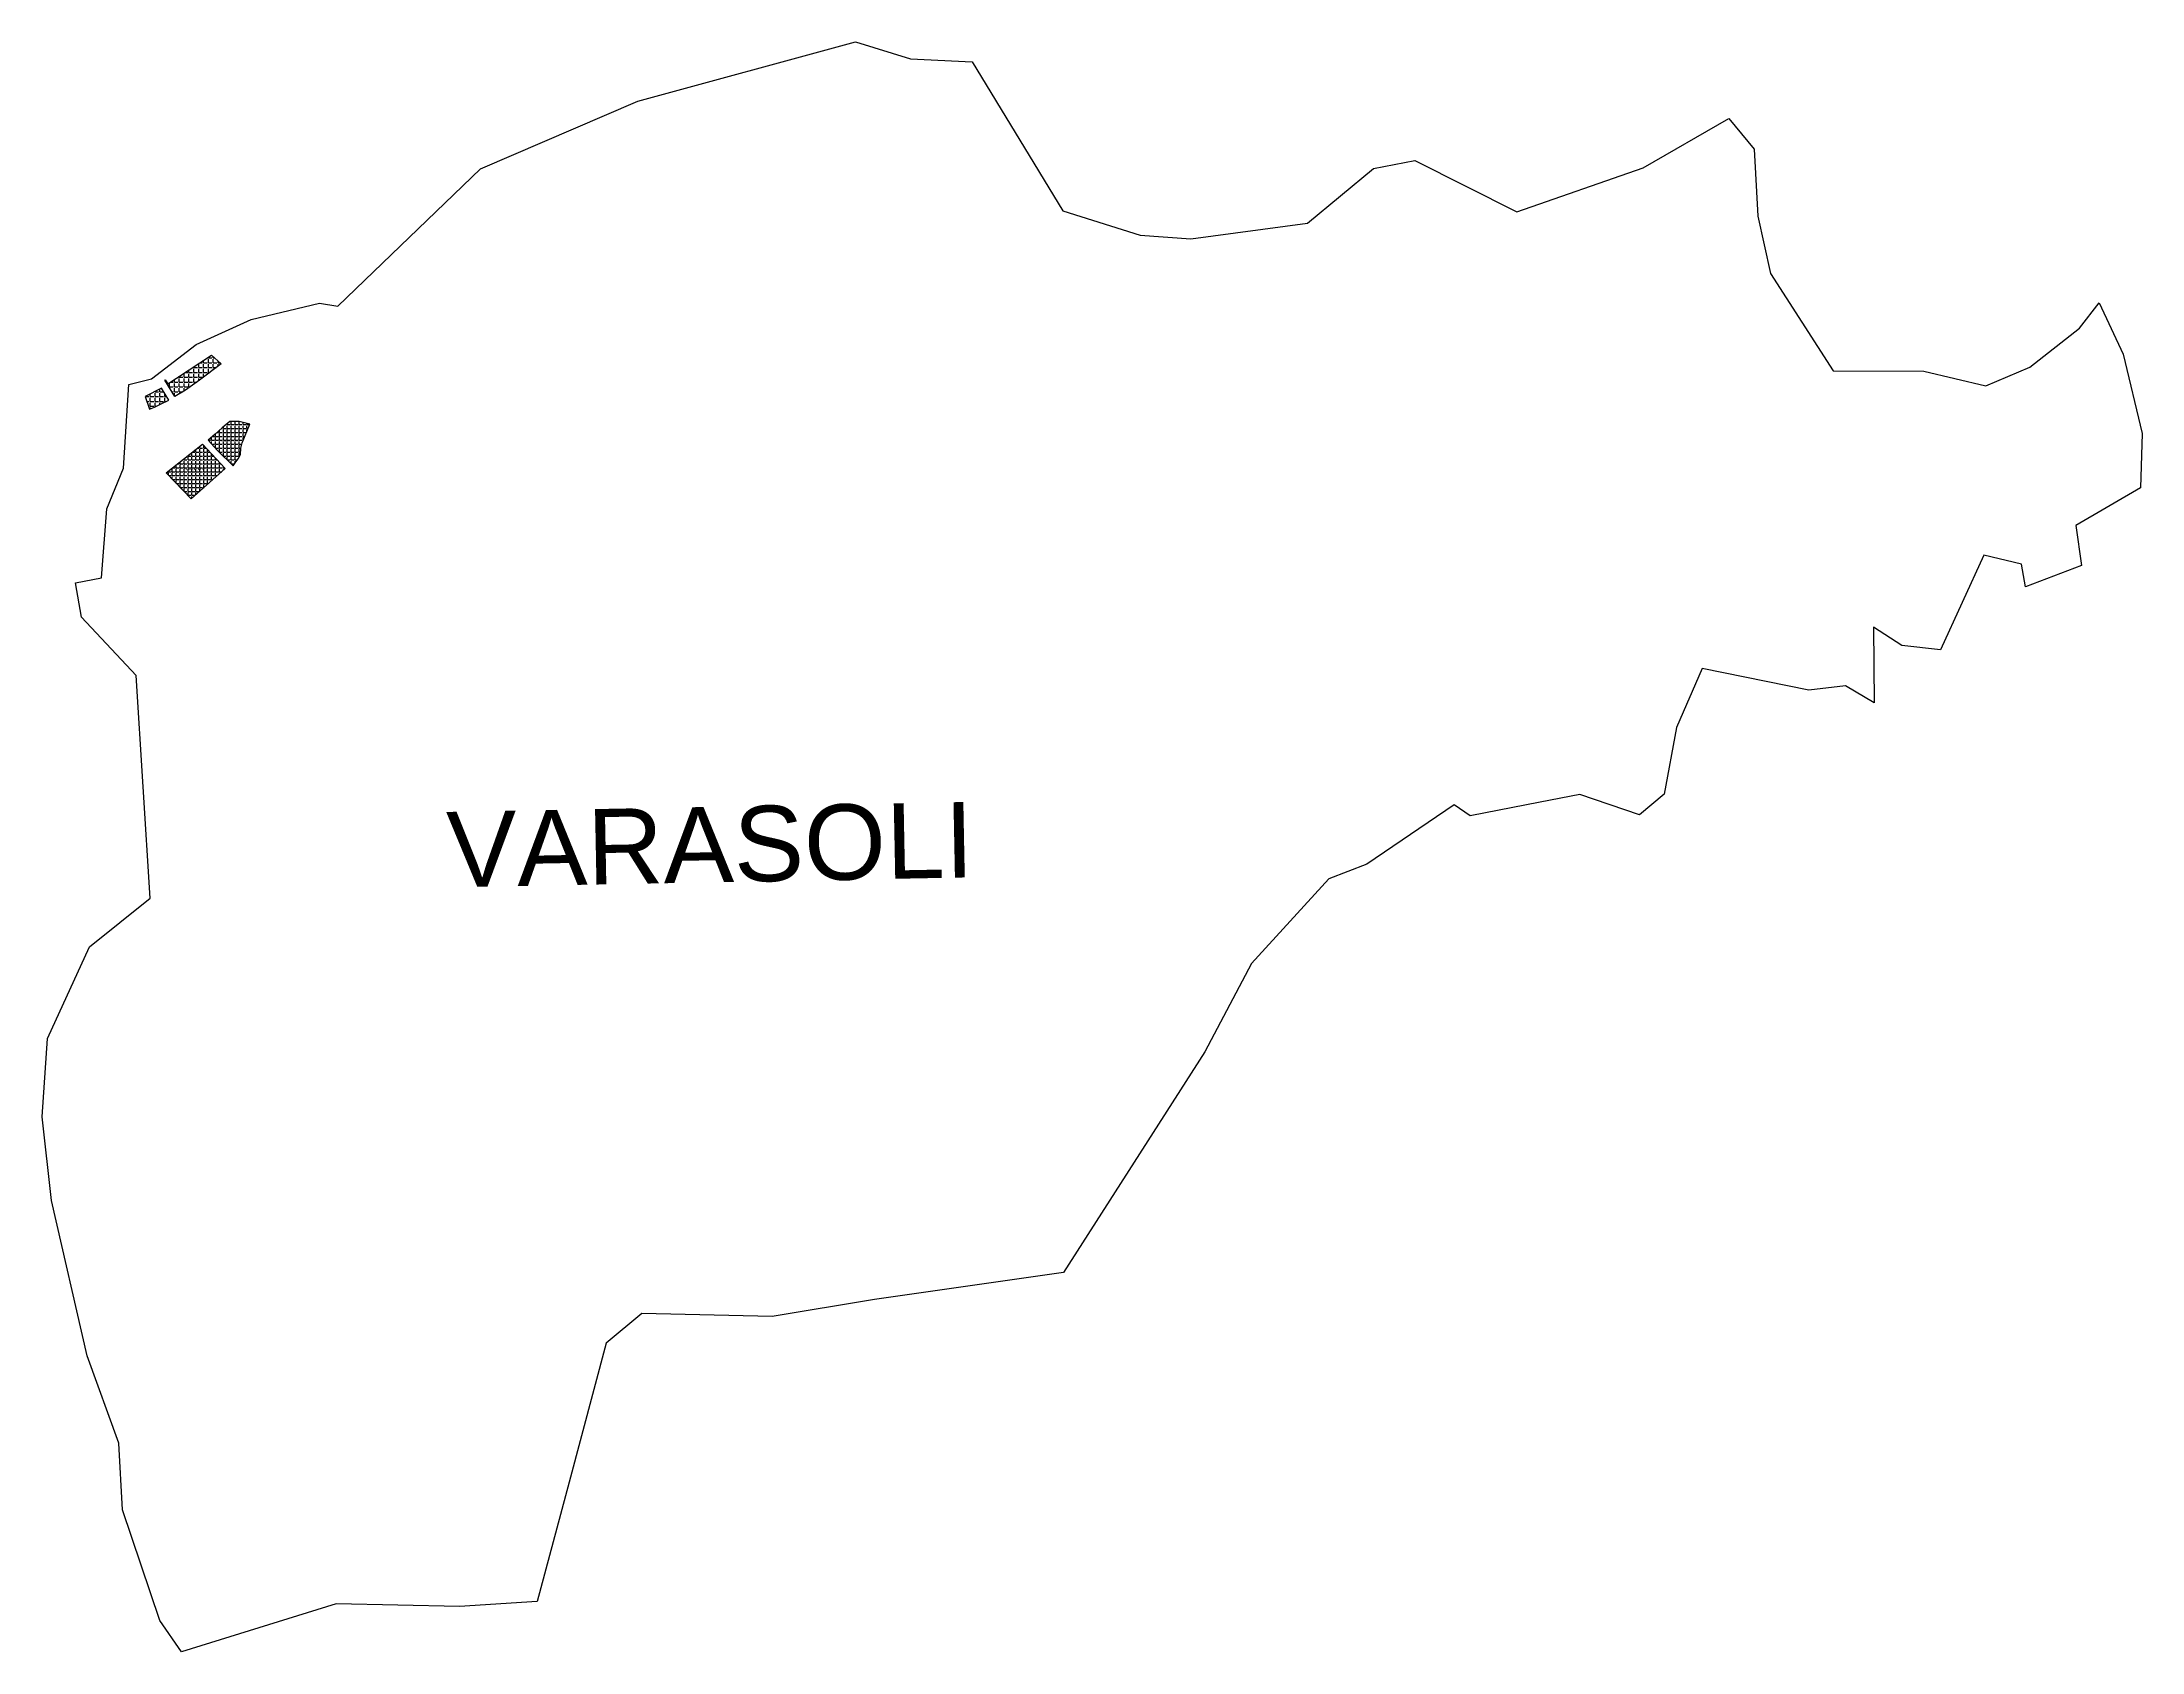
# Model space of a CAD drawing. Header units: metres. Extents: x 274648 to 277673, y 2063816 to 2066136.
import ezdxf

# ---------------------------------------------------------------- set-up
doc = ezdxf.new("R2010")
doc.units = ezdxf.units.M
for name, color, linetype in [('JETTY', 41, 'Continuous'), ('JETTY HATCH', 6, 'Continuous'), ('JETTY TEXT', 250, 'Continuous'), ('village', 3, 'Continuous'), ('VILLAGE NAME', 250, 'Continuous')]:
    doc.layers.add(name, color=color, linetype=linetype)
doc.styles.add('DynamicDimensions', font='arial.ttf')
doc.styles.get("Standard").update_dxf_attribs({"font": 'simplex.shx'})

msp = doc.modelspace()

# ---------------------------------------------------------------- hatches: boundary and pattern name
at = {"layer": 'JETTY HATCH'}
h = msp.add_hatch(dxfattribs=at)
h.set_pattern_fill('ANGLE', color=256)
h.set_pattern_definition([(0, (0, 0), (0, 6.985), [5.08, -1.905]), (90, (0, 0), (-6.985, 4e-16), [5.08, -1.905])])
h.paths.add_polyline_path([(274906.2, 2065672.3), (274892.1, 2065685), (274841.7, 2065651.8), (274829.1, 2065643.4), (274825.6, 2065649.4), (274825, 2065649), (274839.2, 2065625.2), (274854.7, 2065634.4), (274874.8, 2065648.8)])
h.paths.add_polyline_path([(274820.1, 2065637.5), (274796.4, 2065625.2), (274802.8, 2065607.2), (274810.2, 2065610.2), (274818.9, 2065614.1), (274830.6, 2065620.2)])
h = msp.add_hatch(dxfattribs=at)
h.set_pattern_fill('ANGLE', color=256, scale=0.81)
h.set_pattern_definition([(0, (0, 0), (0, 5.65785), [4.1148, -1.54305]), (90, (0, 0), (-5.65785, 3e-16), [4.1148, -1.54305])])
h.paths.add_polyline_path([(274947.2, 2065585.6), (274932, 2065589.5), (274919.1, 2065589.5), (274918.5, 2065589.4), (274907.5, 2065580), (274897.6, 2065571), (274887.3, 2065562.5), (274900.3, 2065548.2), (274923.3, 2065525.6), (274926.4, 2065529.6), (274930.4, 2065535.7), (274934, 2065541.7), (274934.3, 2065550.7), (274936.2, 2065558.5)])
h.paths.add_polyline_path([(274879, 2065556.5), (274826.8, 2065515.3), (274862.9, 2065477.8), (274912, 2065521.4)])
h.paths.add_polyline_path([(274902.5, 2065558.2), (274932.3, 2065558.2), (274932.3, 2065565.4), (274902.5, 2065565.4)], flags=24)
h.paths.add_polyline_path([(274853.8, 2065517.1), (274883.5, 2065517.1), (274883.5, 2065524.4), (274853.8, 2065524.4)], flags=24)

# ---------------------------------------------------------------- linework, layer by layer
at = {"layer": 'JETTY', "flags": 128}
for points in [[(274892.1, 2065685), (274906.2, 2065672.3), (274874.8, 2065648.8), (274854.7, 2065634.4), (274839.2, 2065625.2), (274825, 2065649), (274825.6, 2065649.4), (274829.1, 2065643.4), (274841.7, 2065651.8)], [(274820.1, 2065637.5), (274796.4, 2065625.2), (274802.8, 2065607.2), (274810.2, 2065610.2), (274818.9, 2065614.1), (274830.6, 2065620.2)], [(274947.2, 2065585.6), (274932, 2065589.5), (274919.1, 2065589.5), (274918.5, 2065589.4), (274907.5, 2065580), (274897.6, 2065571), (274887.3, 2065562.5), (274900.3, 2065548.2), (274923.3, 2065525.6), (274926.4, 2065529.6), (274930.4, 2065535.7), (274934, 2065541.7), (274934.3, 2065550.7), (274936.2, 2065558.5)], [(274826.8, 2065515.3), (274879, 2065556.5), (274912, 2065521.4), (274862.9, 2065477.8)]]:
    msp.add_lwpolyline(points, close=True, dxfattribs=at)
at = {"layer": 'village', "color": 3, "true_color": 0x00ff00}
msp.add_polyline3d([(274656.1, 2064700.2, 0), (274716.3, 2064832.3, 0), (274803.8, 2064902.4, 0), (274783.5, 2065223.1, 0), (274705, 2065307.5, 0), (274696.1, 2065356.8, 0), (274733.6, 2065363.9, 0), (274741.5, 2065463.3, 0), (274765.2, 2065522, 0), (274773.2, 2065642.7, 0), (274805.6, 2065651, 0), (274870.1, 2065700.1, 0), (274949.1, 2065736.5, 0), (275047.7, 2065759.8, 0), (275074.3, 2065755.5, 0), (275279.7, 2065953.7, 0), (275506.4, 2066050.9, 0), (275819.8, 2066136.3, 0), (275899.2, 2066111.8, 0), (275988.1, 2066107.5, 0), (276118.7, 2065892.9, 0), (276230.1, 2065857.7, 0), (276303.3, 2065852.8, 0), (276471, 2065875.1, 0), (276566.4, 2065953.8, 0), (276625.9, 2065965.7, 0), (276772.9, 2065891.3, 0), (276954.8, 2065954.7, 0), (277078.2, 2066026.1, 0), (277114.5, 2065981.9, 0), (277119.8, 2065885.1, 0), (277138.1, 2065802.6, 0), (277228.5, 2065662.3, 0), (277359.4, 2065662.1, 0), (277448.7, 2065640.5, 0), (277511.7, 2065667.4, 0), (277583.3, 2065723.7, 0), (277611.8, 2065760.5, 0), (277646.5, 2065686.4, 0), (277673.5, 2065572.2, 0), (277671.4, 2065493.5, 0), (277578.1, 2065439.6, 0), (277586.4, 2065381.6, 0), (277505.6, 2065350.9, 0), (277499.8, 2065383.6, 0), (277445.8, 2065396.7, 0), (277383.2, 2065260.3, 0), (277327.4, 2065266.5, 0), (277286.8, 2065293, 0), (277287.6, 2065183.9, 0), (277246.3, 2065208.5, 0), (277193.5, 2065202, 0), (277039.7, 2065233.5, 0), (277003, 2065148.2, 0), (276984.9, 2065052.2, 0), (276949.5, 2065022.6, 0), (276863.5, 2065051.8, 0), (276806.4, 2065040.8, 0), (276705.4, 2065021.2, 0), (276682.7, 2065036.9, 0), (276556.7, 2064951.4, 0), (276501.8, 2064930.3, 0), (276390.6, 2064808.4, 0), (276323.2, 2064681.1, 0), (276119.7, 2064362.8, 0), (275847.5, 2064324, 0), (275699.8, 2064299.5, 0), (275512.3, 2064304, 0), (275460.8, 2064261.2, 0), (275407.7, 2064060.9, 0), (275361.5, 2063888.6, 0), (275249.5, 2063881.5, 0), (275071.7, 2063885.5, 0), (274849, 2063816, 0), (274817.9, 2063861.3, 0), (274763.8, 2064020.8, 0), (274758.8, 2064117.1, 0), (274713.1, 2064242.9, 0), (274661.5, 2064466.5, 0), (274648, 2064587.1, 0)], close=True, dxfattribs=at)

# ---------------------------------------------------------------- texts
at = {"layer": 'JETTY TEXT', "char_height": 3, "attachment_point": 1, "style": 'DynamicDimensions'}
for insert, width in [((274903.3, 2065563.2), 46.365), ((274854.6, 2065522.2), 35.4)]:
    msp.add_mtext('\\pxql;{\\fCalibri|b0|i0|c0|p34;\\C7;VARSOLI JETTY}', dxfattribs=dict(at, insert=insert, width=width))
at = {"layer": 'VILLAGE NAME', "insert": (275229.7, 2065026.6), "char_height": 108.748, "attachment_point": 1, "rotation": 1.1028}
msp.add_mtext_dynamic_manual_height_columns('{\\fArial|b0|i0|c0|p34;VARASOLI}', width=726.929, gutter_width=543.7, heights=[0], dxfattribs=at)

doc.saveas('drawing.dxf')
